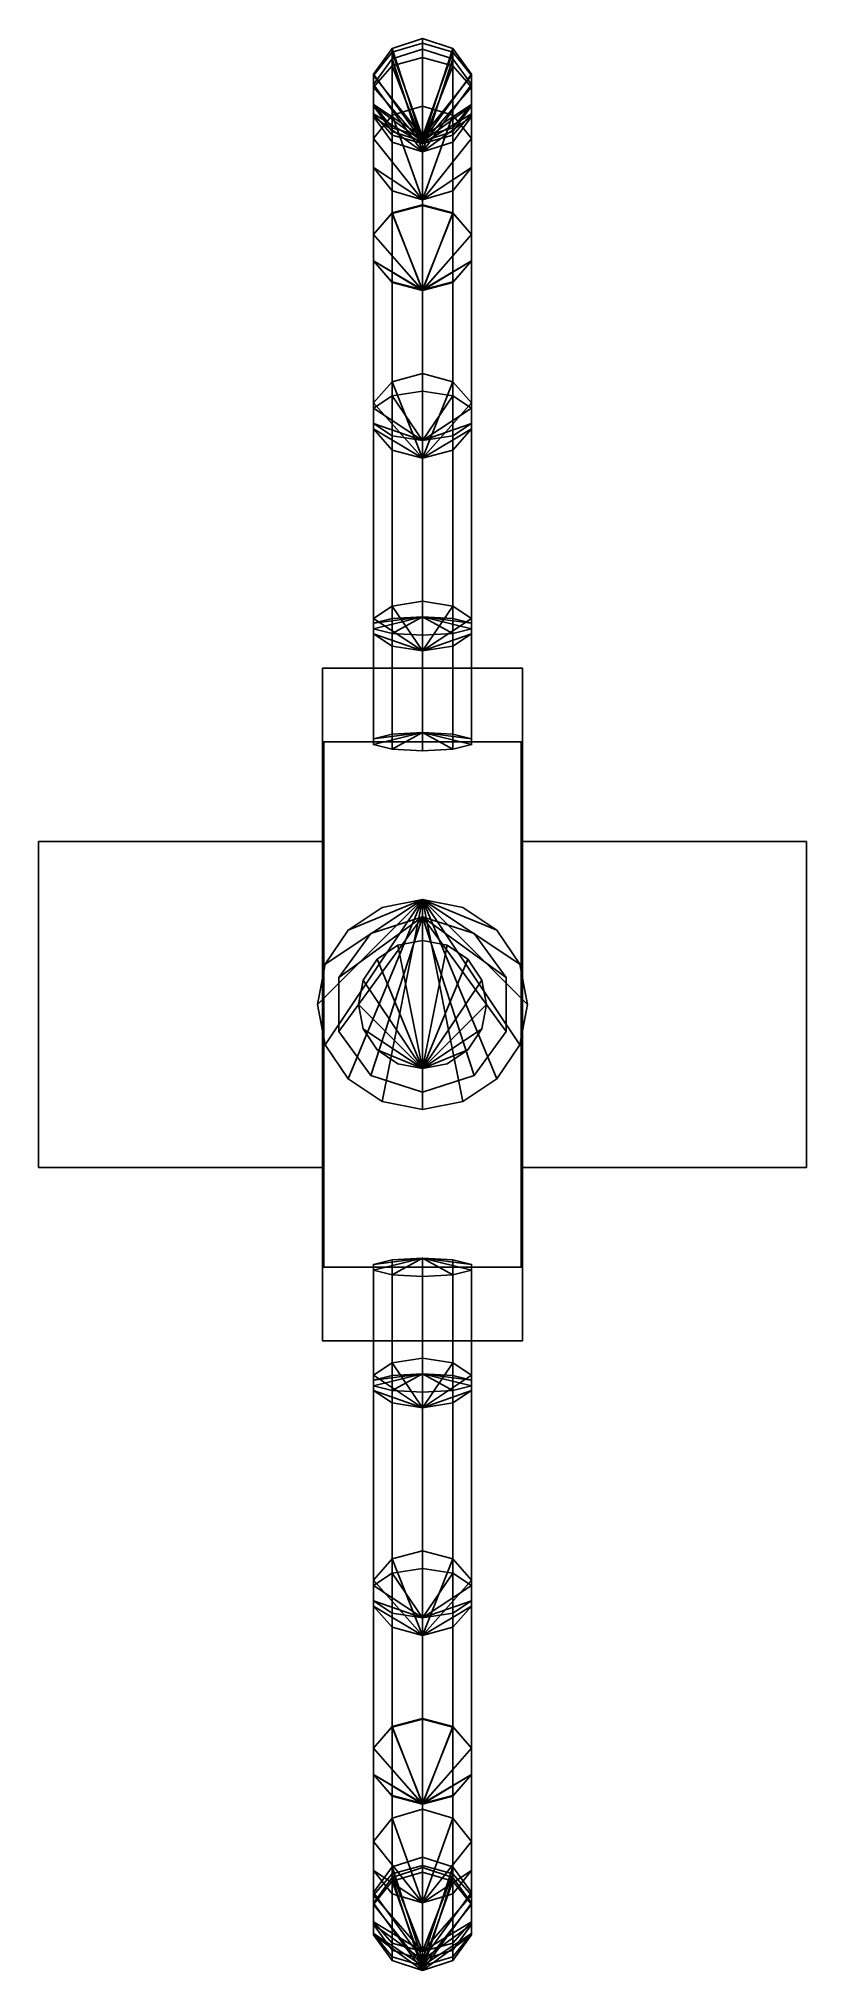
# Model space of a CAD drawing. Header units: inches. Extents: x -0.36 to 0.36, y -0.92 to 0.92.
import ezdxf

# ---------------------------------------------------------------- set-up
doc = ezdxf.new("R2010")
doc.units = ezdxf.units.IN
doc.header["$MEASUREMENT"] = 0
for name, color, linetype in [('APPROX_CLIP', 1, 'Continuous'), ('FASTENER', 7, 'Continuous'), ('MFG_VERIFIED', 2, 'Continuous')]:
    doc.layers.add(name, color=color, linetype=linetype)

msp = doc.modelspace()

# ---------------------------------------------------------------- linework, layer by layer
at = {"layer": 'APPROX_CLIP'}
for points in [[(-0.0288, 0.8995, -0.157), (0, 0.9089, -0.1562), (0, 0.9189, -0.2862), (-0.0288, 0.9095, -0.287)], [(0, 0.8211, -0.2938), (0, 0.9189, -0.2862), (-0.0288, 0.9095, -0.287)], [(0, 0.9089, -0.1562), (0.0288, 0.8995, -0.157), (0.0288, 0.9095, -0.287), (0, 0.9189, -0.2862)], [(0, 0.8211, -0.2938), (0.0288, 0.9095, -0.287), (0, 0.9189, -0.2862)], [(-0.0466, 0.8751, -0.1588), (-0.0288, 0.8995, -0.157), (-0.0288, 0.9095, -0.287), (-0.0466, 0.8851, -0.2888)], [(0, 0.8211, -0.2938), (-0.0288, 0.9095, -0.287), (-0.0466, 0.8851, -0.2888)], [(-0.0466, 0.8837, -0.2963), (-0.0288, 0.906, -0.3066), (-0.0288, 0.846, -0.4366), (-0.0466, 0.8237, -0.4263)], [(0, 0.8255, -0.2695), (-0.0466, 0.8837, -0.2963), (-0.0288, 0.906, -0.3066)], [(-0.0288, 0.906, -0.3066), (0, 0.9145, -0.3105), (0, 0.8545, -0.4405), (-0.0288, 0.846, -0.4366)], [(0, 0.8255, -0.2695), (-0.0288, 0.906, -0.3066), (0, 0.9145, -0.3105)], [(0, 0.8111, -0.1638), (-0.0288, 0.8995, -0.157), (0, 0.9089, -0.1562)], [(-0.0288, 0.753, 0.072), (0, 0.7608, 0.0772), (0, 0.9008, -0.1328), (-0.0288, 0.893, -0.138)], [(0, 0.8192, -0.1872), (0, 0.9008, -0.1328), (-0.0288, 0.893, -0.138)], [(0, 0.9145, -0.3105), (0.0288, 0.906, -0.3066), (0.0288, 0.846, -0.4366), (0, 0.8545, -0.4405)], [(0, 0.8255, -0.2695), (0, 0.9145, -0.3105), (0.0288, 0.906, -0.3066)], [(0, 0.8211, -0.2938), (0.0466, 0.8851, -0.2888), (0.0288, 0.9095, -0.287)], [(0, 0.8111, -0.1638), (0, 0.9089, -0.1562), (0.0288, 0.8995, -0.157)], [(0, 0.8255, -0.2695), (0.0288, 0.906, -0.3066), (0.0466, 0.8837, -0.2963)], [(0, 0.7608, 0.0772), (0.0288, 0.753, 0.072), (0.0288, 0.893, -0.138), (0, 0.9008, -0.1328)], [(0, 0.8192, -0.1872), (0.0288, 0.893, -0.138), (0, 0.9008, -0.1328)], [(0.0288, 0.8995, -0.157), (0.0466, 0.8751, -0.1588), (0.0466, 0.8851, -0.2888), (0.0288, 0.9095, -0.287)], [(0.0288, 0.906, -0.3066), (0.0466, 0.8837, -0.2963), (0.0466, 0.8237, -0.4263), (0.0288, 0.846, -0.4366)], [(0, 0.8111, -0.1638), (-0.0466, 0.8751, -0.1588), (-0.0288, 0.8995, -0.157)], [(-0.0466, 0.7326, 0.0584), (-0.0288, 0.753, 0.072), (-0.0288, 0.893, -0.138), (-0.0466, 0.8726, -0.1516)], [(0, 0.8192, -0.1872), (-0.0288, 0.893, -0.138), (-0.0466, 0.8726, -0.1516)], [(-0.0466, 0.8449, -0.1612), (-0.0466, 0.8751, -0.1588), (-0.0466, 0.8851, -0.2888), (-0.0466, 0.8549, -0.2912)], [(0, 0.8211, -0.2938), (-0.0466, 0.8851, -0.2888), (-0.0466, 0.8549, -0.2912)], [(-0.0466, 0.8563, -0.2837), (-0.0466, 0.8837, -0.2963), (-0.0466, 0.8237, -0.4263), (-0.0466, 0.7963, -0.4137)], [(0, 0.8255, -0.2695), (-0.0466, 0.8563, -0.2837), (-0.0466, 0.8837, -0.2963)], [(0, 0.8111, -0.1638), (0.0288, 0.8995, -0.157), (0.0466, 0.8751, -0.1588)], [(0, 0.8192, -0.1872), (0.0466, 0.8726, -0.1516), (0.0288, 0.893, -0.138)], [(0, 0.8211, -0.2938), (0.0466, 0.8549, -0.2912), (0.0466, 0.8851, -0.2888)], [(0, 0.8255, -0.2695), (0.0466, 0.8837, -0.2963), (0.0466, 0.8563, -0.2837)], [(0.0288, 0.753, 0.072), (0.0466, 0.7326, 0.0584), (0.0466, 0.8726, -0.1516), (0.0288, 0.893, -0.138)], [(0.0466, 0.8751, -0.1588), (0.0466, 0.8449, -0.1612), (0.0466, 0.8549, -0.2912), (0.0466, 0.8851, -0.2888)], [(0.0466, 0.8837, -0.2963), (0.0466, 0.8563, -0.2837), (0.0466, 0.7963, -0.4137), (0.0466, 0.8237, -0.4263)], [(0, 0.8111, -0.1638), (-0.0466, 0.8449, -0.1612), (-0.0466, 0.8751, -0.1588)], [(-0.0466, 0.7074, 0.0416), (-0.0466, 0.7326, 0.0584), (-0.0466, 0.8726, -0.1516), (-0.0466, 0.8474, -0.1684)], [(0, 0.8192, -0.1872), (-0.0466, 0.8726, -0.1516), (-0.0466, 0.8474, -0.1684)], [(0, 0.8111, -0.1638), (0.0466, 0.8751, -0.1588), (0.0466, 0.8449, -0.1612)], [(0, 0.8192, -0.1872), (0.0466, 0.8474, -0.1684), (0.0466, 0.8726, -0.1516)], [(0.0466, 0.7326, 0.0584), (0.0466, 0.7074, 0.0416), (0.0466, 0.8474, -0.1684), (0.0466, 0.8726, -0.1516)], [(-0.0288, 0.834, -0.2734), (-0.0466, 0.8563, -0.2837), (-0.0466, 0.7963, -0.4137), (-0.0288, 0.774, -0.4034)], [(0, 0.8255, -0.2695), (-0.0288, 0.834, -0.2734), (-0.0466, 0.8563, -0.2837)], [(-0.0288, 0.8205, -0.163), (-0.0466, 0.8449, -0.1612), (-0.0466, 0.8549, -0.2912), (-0.0288, 0.8305, -0.293)], [(0, 0.8211, -0.2938), (-0.0466, 0.8549, -0.2912), (-0.0288, 0.8305, -0.293)], [(-0.0288, 0.687, 0.028), (-0.0466, 0.7074, 0.0416), (-0.0466, 0.8474, -0.1684), (-0.0288, 0.827, -0.182)], [(0, 0.8192, -0.1872), (-0.0466, 0.8474, -0.1684), (-0.0288, 0.827, -0.182)], [(0, 0.7655, -0.3995), (-0.0288, 0.846, -0.4366), (-0.0466, 0.8237, -0.4263)], [(0, 0.7655, -0.3995), (0, 0.8545, -0.4405), (-0.0288, 0.846, -0.4366)], [(0, 0.8255, -0.2695), (0.0466, 0.8563, -0.2837), (0.0288, 0.834, -0.2734)], [(0, 0.8211, -0.2938), (0.0288, 0.8305, -0.293), (0.0466, 0.8549, -0.2912)], [(0, 0.7655, -0.3995), (0.0288, 0.846, -0.4366), (0, 0.8545, -0.4405)], [(0, 0.8192, -0.1872), (0.0288, 0.827, -0.182), (0.0466, 0.8474, -0.1684)], [(0, 0.7655, -0.3995), (0.0466, 0.8237, -0.4263), (0.0288, 0.846, -0.4366)], [(0.0466, 0.8563, -0.2837), (0.0288, 0.834, -0.2734), (0.0288, 0.774, -0.4034), (0.0466, 0.7963, -0.4137)], [(0.0466, 0.8449, -0.1612), (0.0288, 0.8205, -0.163), (0.0288, 0.8305, -0.293), (0.0466, 0.8549, -0.2912)], [(0.0466, 0.7074, 0.0416), (0.0288, 0.687, 0.028), (0.0288, 0.827, -0.182), (0.0466, 0.8474, -0.1684)], [(0, 0.8111, -0.1638), (-0.0288, 0.8205, -0.163), (-0.0466, 0.8449, -0.1612)], [(0, 0.8255, -0.2695), (-0.0288, 0.834, -0.2734), (-0.0288, 0.774, -0.4034), (0, 0.7655, -0.3995)], [(0, 0.8111, -0.1638), (-0.0288, 0.8205, -0.163), (-0.0288, 0.8305, -0.293), (0, 0.8211, -0.2938)], [(0, 0.6792, 0.0228), (-0.0288, 0.687, 0.028), (-0.0288, 0.827, -0.182), (0, 0.8192, -0.1872)], [(0, 0.8111, -0.1638), (0.0466, 0.8449, -0.1612), (0.0288, 0.8205, -0.163)], [(0.0288, 0.834, -0.2734), (0, 0.8255, -0.2695), (0, 0.7655, -0.3995), (0.0288, 0.774, -0.4034)], [(0.0288, 0.8205, -0.163), (0, 0.8111, -0.1638), (0, 0.8211, -0.2938), (0.0288, 0.8305, -0.293)], [(0.0288, 0.687, 0.028), (0, 0.6792, 0.0228), (0, 0.8192, -0.1872), (0.0288, 0.827, -0.182)], [(0, 0.7655, -0.3995), (-0.0466, 0.8237, -0.4263), (-0.0466, 0.7963, -0.4137)], [(0, 0.7655, -0.3995), (0.0466, 0.7963, -0.4137), (0.0466, 0.8237, -0.4263)], [(0, 0.7655, -0.3995), (-0.0466, 0.7963, -0.4137), (-0.0288, 0.774, -0.4034)], [(0, 0.7655, -0.3995), (0.0288, 0.774, -0.4034), (0.0466, 0.7963, -0.4137)], [(0, 0.6792, 0.0228), (-0.0288, 0.753, 0.072), (0, 0.7608, 0.0772)], [(-0.0288, 0.5925, 0.3026), (0, 0.6002, 0.308), (0, 0.7602, 0.078), (-0.0288, 0.7525, 0.0726)], [(0, 0.6798, 0.022), (0, 0.7602, 0.078), (-0.0288, 0.7525, 0.0726)], [(0, 0.6792, 0.0228), (0, 0.7608, 0.0772), (0.0288, 0.753, 0.072)], [(0, 0.6002, 0.308), (0.0288, 0.5925, 0.3026), (0.0288, 0.7525, 0.0726), (0, 0.7602, 0.078)], [(0, 0.6798, 0.022), (0.0288, 0.7525, 0.0726), (0, 0.7602, 0.078)], [(0, 0.6792, 0.0228), (-0.0466, 0.7326, 0.0584), (-0.0288, 0.753, 0.072)], [(-0.0466, 0.5724, 0.2886), (-0.0288, 0.5925, 0.3026), (-0.0288, 0.7525, 0.0726), (-0.0466, 0.7324, 0.0586)], [(0, 0.6798, 0.022), (-0.0288, 0.7525, 0.0726), (-0.0466, 0.7324, 0.0586)], [(0, 0.6792, 0.0228), (0.0288, 0.753, 0.072), (0.0466, 0.7326, 0.0584)], [(0, 0.6798, 0.022), (0.0466, 0.7324, 0.0586), (0.0288, 0.7525, 0.0726)], [(0.0288, 0.5925, 0.3026), (0.0466, 0.5724, 0.2886), (0.0466, 0.7324, 0.0586), (0.0288, 0.7525, 0.0726)], [(0, 0.6792, 0.0228), (-0.0466, 0.7074, 0.0416), (-0.0466, 0.7326, 0.0584)], [(-0.0466, 0.5476, 0.2714), (-0.0466, 0.5724, 0.2886), (-0.0466, 0.7324, 0.0586), (-0.0466, 0.7076, 0.0414)], [(0, 0.6798, 0.022), (-0.0466, 0.7324, 0.0586), (-0.0466, 0.7076, 0.0414)], [(0, 0.6792, 0.0228), (0.0466, 0.7326, 0.0584), (0.0466, 0.7074, 0.0416)], [(0, 0.6798, 0.022), (0.0466, 0.7076, 0.0414), (0.0466, 0.7324, 0.0586)], [(0.0466, 0.5724, 0.2886), (0.0466, 0.5476, 0.2714), (0.0466, 0.7076, 0.0414), (0.0466, 0.7324, 0.0586)], [(-0.0288, 0.5275, 0.2574), (-0.0466, 0.5476, 0.2714), (-0.0466, 0.7076, 0.0414), (-0.0288, 0.6875, 0.0274)], [(0, 0.6798, 0.022), (-0.0466, 0.7076, 0.0414), (-0.0288, 0.6875, 0.0274)], [(0, 0.6792, 0.0228), (-0.0288, 0.687, 0.028), (-0.0466, 0.7074, 0.0416)], [(0, 0.6798, 0.022), (0.0288, 0.6875, 0.0274), (0.0466, 0.7076, 0.0414)], [(0, 0.6792, 0.0228), (0.0466, 0.7074, 0.0416), (0.0288, 0.687, 0.028)], [(0.0466, 0.5476, 0.2714), (0.0288, 0.5275, 0.2574), (0.0288, 0.6875, 0.0274), (0.0466, 0.7076, 0.0414)], [(0, 0.5198, 0.252), (-0.0288, 0.5275, 0.2574), (-0.0288, 0.6875, 0.0274), (0, 0.6798, 0.022)], [(0.0288, 0.5275, 0.2574), (0, 0.5198, 0.252), (0, 0.6798, 0.022), (0.0288, 0.6875, 0.0274)], [(0, 0.5198, 0.252), (-0.0466, 0.5724, 0.2886), (-0.0288, 0.5925, 0.3026)], [(0, 0.5198, 0.252), (-0.0288, 0.5925, 0.3026), (0, 0.6002, 0.308)], [(0, 0.5198, 0.252), (0, 0.6002, 0.308), (0.0288, 0.5925, 0.3026)], [(0, 0.5198, 0.252), (0.0288, 0.5925, 0.3026), (0.0466, 0.5724, 0.2886)], [(-0.0466, 0.3673, 0.4033), (-0.0288, 0.3791, 0.4247), (-0.0288, 0.5791, 0.3147), (-0.0466, 0.5673, 0.2933)], [(0, 0.5364, 0.2371), (-0.0288, 0.5791, 0.3147), (-0.0466, 0.5673, 0.2933)], [(0, 0.5198, 0.252), (-0.0466, 0.5476, 0.2714), (-0.0466, 0.5724, 0.2886)], [(-0.0288, 0.3791, 0.4247), (0, 0.3836, 0.4329), (0, 0.5836, 0.3229), (-0.0288, 0.5791, 0.3147)], [(0, 0.5364, 0.2371), (0, 0.5836, 0.3229), (-0.0288, 0.5791, 0.3147)], [(0, 0.3836, 0.4329), (0.0288, 0.3791, 0.4247), (0.0288, 0.5791, 0.3147), (0, 0.5836, 0.3229)], [(0, 0.5364, 0.2371), (0.0288, 0.5791, 0.3147), (0, 0.5836, 0.3229)], [(0, 0.5364, 0.2371), (0.0466, 0.5673, 0.2933), (0.0288, 0.5791, 0.3147)], [(0, 0.5198, 0.252), (0.0466, 0.5724, 0.2886), (0.0466, 0.5476, 0.2714)], [(0.0288, 0.3791, 0.4247), (0.0466, 0.3673, 0.4033), (0.0466, 0.5673, 0.2933), (0.0288, 0.5791, 0.3147)], [(-0.0466, 0.3527, 0.3767), (-0.0466, 0.3673, 0.4033), (-0.0466, 0.5673, 0.2933), (-0.0466, 0.5527, 0.2667)], [(0, 0.5364, 0.2371), (-0.0466, 0.5673, 0.2933), (-0.0466, 0.5527, 0.2667)], [(-0.0288, 0.3409, 0.3553), (-0.0466, 0.3527, 0.3767), (-0.0466, 0.5527, 0.2667), (-0.0288, 0.5409, 0.2453)], [(0, 0.5364, 0.2371), (-0.0466, 0.5527, 0.2667), (-0.0288, 0.5409, 0.2453)], [(0, 0.5364, 0.2371), (0.0466, 0.5527, 0.2667), (0.0466, 0.5673, 0.2933)], [(0, 0.5364, 0.2371), (0.0288, 0.5409, 0.2453), (0.0466, 0.5527, 0.2667)], [(0.0466, 0.3527, 0.3767), (0.0288, 0.3409, 0.3553), (0.0288, 0.5409, 0.2453), (0.0466, 0.5527, 0.2667)], [(0.0466, 0.3673, 0.4033), (0.0466, 0.3527, 0.3767), (0.0466, 0.5527, 0.2667), (0.0466, 0.5673, 0.2933)], [(0, 0.5198, 0.252), (-0.0288, 0.5275, 0.2574), (-0.0466, 0.5476, 0.2714)], [(0, 0.3364, 0.3471), (-0.0288, 0.3409, 0.3553), (-0.0288, 0.5409, 0.2453), (0, 0.5364, 0.2371)], [(0, 0.5198, 0.252), (0.0466, 0.5476, 0.2714), (0.0288, 0.5275, 0.2574)], [(0.0288, 0.3409, 0.3553), (0, 0.3364, 0.3471), (0, 0.5364, 0.2371), (0.0288, 0.5409, 0.2453)], [(0, 0.3364, 0.3471), (-0.0466, 0.3673, 0.4033), (-0.0288, 0.3791, 0.4247)], [(0, 0.3688, 0.3418), (-0.0466, 0.3627, 0.3751), (-0.0288, 0.3671, 0.351)], [(0, 0.3688, 0.3418), (-0.0466, 0.3573, 0.4049), (-0.0466, 0.3627, 0.3751)], [(0, 0.3688, 0.3418), (-0.0288, 0.3529, 0.429), (-0.0466, 0.3573, 0.4049)], [(0, 0.3364, 0.3471), (-0.0288, 0.3791, 0.4247), (0, 0.3836, 0.4329)], [(0, 0.2588, 0.3218), (-0.0288, 0.2571, 0.331), (-0.0288, 0.3671, 0.351), (0, 0.3688, 0.3418)], [(0, 0.3688, 0.3418), (0, 0.3512, 0.4382), (-0.0288, 0.3529, 0.429)], [(0, 0.3364, 0.3471), (0, 0.3836, 0.4329), (0.0288, 0.3791, 0.4247)], [(0, 0.3364, 0.3471), (0.0288, 0.3791, 0.4247), (0.0466, 0.3673, 0.4033)], [(0.0288, 0.2571, 0.331), (0, 0.2588, 0.3218), (0, 0.3688, 0.3418), (0.0288, 0.3671, 0.351)], [(0, 0.3688, 0.3418), (0.0288, 0.3529, 0.429), (0, 0.3512, 0.4382)], [(0, 0.3688, 0.3418), (0.0466, 0.3573, 0.4049), (0.0288, 0.3529, 0.429)], [(0, 0.3688, 0.3418), (0.0466, 0.3627, 0.3751), (0.0466, 0.3573, 0.4049)], [(0, 0.3688, 0.3418), (0.0288, 0.3671, 0.351), (0.0466, 0.3627, 0.3751)], [(0, 0.3364, 0.3471), (-0.0466, 0.3527, 0.3767), (-0.0466, 0.3673, 0.4033)], [(-0.0288, 0.2571, 0.331), (-0.0466, 0.2527, 0.3551), (-0.0466, 0.3627, 0.3751), (-0.0288, 0.3671, 0.351)], [(-0.0466, 0.2527, 0.3551), (-0.0466, 0.2473, 0.3849), (-0.0466, 0.3573, 0.4049), (-0.0466, 0.3627, 0.3751)], [(-0.0466, 0.2473, 0.3849), (-0.0288, 0.2429, 0.409), (-0.0288, 0.3529, 0.429), (-0.0466, 0.3573, 0.4049)], [(0, 0.3364, 0.3471), (-0.0288, 0.3409, 0.3553), (-0.0466, 0.3527, 0.3767)], [(-0.0288, 0.2429, 0.409), (0, 0.2412, 0.4182), (0, 0.3512, 0.4382), (-0.0288, 0.3529, 0.429)], [(0, 0.3364, 0.3471), (0.0466, 0.3673, 0.4033), (0.0466, 0.3527, 0.3767)], [(0, 0.2412, 0.4182), (0.0288, 0.2429, 0.409), (0.0288, 0.3529, 0.429), (0, 0.3512, 0.4382)], [(0, 0.3364, 0.3471), (0.0466, 0.3527, 0.3767), (0.0288, 0.3409, 0.3553)], [(0.0466, 0.2527, 0.3551), (0.0288, 0.2571, 0.331), (0.0288, 0.3671, 0.351), (0.0466, 0.3627, 0.3751)], [(0.0288, 0.2429, 0.409), (0.0466, 0.2473, 0.3849), (0.0466, 0.3573, 0.4049), (0.0288, 0.3529, 0.429)], [(0.0466, 0.2473, 0.3849), (0.0466, 0.2527, 0.3551), (0.0466, 0.3627, 0.3751), (0.0466, 0.3573, 0.4049)], [(-0.095, -0.32, 0.33), (0.095, -0.32, 0.33), (0.095, 0.32, 0.33), (-0.095, 0.32, 0.33)], [(-0.095, -0.32, 0.405), (0.095, -0.32, 0.405), (0.095, 0.32, 0.405), (-0.095, 0.32, 0.405)], [(0.095, 0.32, 0.33), (-0.095, 0.32, 0.33), (-0.095, 0.32, 0.405), (0.095, 0.32, 0.405)], [(-0.095, 0.32, 0.33), (-0.095, -0.32, 0.33), (-0.095, -0.32, 0.405), (-0.095, 0.32, 0.405)], [(0.095, -0.32, 0.33), (0.095, 0.32, 0.33), (0.095, 0.32, 0.405), (0.095, -0.32, 0.405)], [(0, 0.2588, 0.3218), (-0.0288, 0.2571, 0.331), (-0.0466, 0.2527, 0.3551)], [(0, 0.2588, 0.3218), (-0.0466, 0.2527, 0.3551), (-0.0466, 0.2473, 0.3849)], [(0, 0.2588, 0.3218), (-0.0466, 0.2473, 0.3849), (-0.0288, 0.2429, 0.409)], [(0, 0.2588, 0.3218), (-0.0288, 0.2429, 0.409), (0, 0.2412, 0.4182)], [(0, 0.2588, 0.3218), (0, 0.2412, 0.4182), (0.0288, 0.2429, 0.409)], [(0, 0.2588, 0.3218), (0.0288, 0.2429, 0.409), (0.0466, 0.2473, 0.3849)], [(0, 0.2588, 0.3218), (0.0466, 0.2473, 0.3849), (0.0466, 0.2527, 0.3551)], [(0, 0.2588, 0.3218), (0.0466, 0.2527, 0.3551), (0.0288, 0.2571, 0.331)], [(-0.365, -0.155, 0.43), (-0.0938, -0.155, 0.43), (-0.0938, 0.155, 0.43), (-0.365, 0.155, 0.43)], [(-0.365, -0.155, 0.485), (-0.0938, -0.155, 0.485), (-0.0938, 0.155, 0.485), (-0.365, 0.155, 0.485)], [(-0.0938, 0.155, 0.43), (-0.365, 0.155, 0.43), (-0.365, 0.155, 0.485), (-0.0938, 0.155, 0.485)], [(-0.365, 0.155, 0.43), (-0.365, -0.155, 0.43), (-0.365, -0.155, 0.485), (-0.365, 0.155, 0.485)], [(-0.0938, -0.155, 0.43), (-0.0938, 0.155, 0.43), (-0.0938, 0.155, 0.485), (-0.0938, -0.155, 0.485)], [(0.0938, -0.155, 0.43), (0.365, -0.155, 0.43), (0.365, 0.155, 0.43), (0.0938, 0.155, 0.43)], [(0.0938, -0.155, 0.485), (0.365, -0.155, 0.485), (0.365, 0.155, 0.485), (0.0938, 0.155, 0.485)], [(0.365, 0.155, 0.43), (0.0938, 0.155, 0.43), (0.0938, 0.155, 0.485), (0.365, 0.155, 0.485)], [(0.0938, 0.155, 0.43), (0.0938, -0.155, 0.43), (0.0938, -0.155, 0.485), (0.0938, 0.155, 0.485)], [(0.365, -0.155, 0.43), (0.365, 0.155, 0.43), (0.365, 0.155, 0.485), (0.365, -0.155, 0.485)], [(-0.365, -0.155, 0.43), (-0.0938, -0.155, 0.43), (-0.0938, -0.155, 0.485), (-0.365, -0.155, 0.485)], [(0.0938, -0.155, 0.43), (0.365, -0.155, 0.43), (0.365, -0.155, 0.485), (0.0938, -0.155, 0.485)], [(0, -0.2412, 0.4182), (-0.0288, -0.2429, 0.409), (-0.0466, -0.2473, 0.3849)], [(0, -0.2412, 0.4182), (-0.0466, -0.2473, 0.3849), (-0.0466, -0.2527, 0.3551)], [(0, -0.2412, 0.4182), (-0.0466, -0.2527, 0.3551), (-0.0288, -0.2571, 0.331)], [(-0.0288, -0.2429, 0.409), (-0.0466, -0.2473, 0.3849), (-0.0466, -0.3573, 0.4049), (-0.0288, -0.3529, 0.429)], [(-0.0466, -0.2473, 0.3849), (-0.0466, -0.2527, 0.3551), (-0.0466, -0.3627, 0.3751), (-0.0466, -0.3573, 0.4049)], [(-0.0466, -0.2527, 0.3551), (-0.0288, -0.2571, 0.331), (-0.0288, -0.3671, 0.351), (-0.0466, -0.3627, 0.3751)], [(0, -0.2412, 0.4182), (-0.0288, -0.2429, 0.409), (-0.0288, -0.3529, 0.429), (0, -0.3512, 0.4382)], [(0, -0.2412, 0.4182), (-0.0288, -0.2571, 0.331), (0, -0.2588, 0.3218)], [(-0.0288, -0.2571, 0.331), (0, -0.2588, 0.3218), (0, -0.3688, 0.3418), (-0.0288, -0.3671, 0.351)], [(0.0288, -0.2429, 0.409), (0, -0.2412, 0.4182), (0, -0.3512, 0.4382), (0.0288, -0.3529, 0.429)], [(0, -0.2412, 0.4182), (0, -0.2588, 0.3218), (0.0288, -0.2571, 0.331)], [(0, -0.2412, 0.4182), (0.0288, -0.2571, 0.331), (0.0466, -0.2527, 0.3551)], [(0, -0.2412, 0.4182), (0.0466, -0.2527, 0.3551), (0.0466, -0.2473, 0.3849)], [(0, -0.2412, 0.4182), (0.0466, -0.2473, 0.3849), (0.0288, -0.2429, 0.409)], [(0, -0.2588, 0.3218), (0.0288, -0.2571, 0.331), (0.0288, -0.3671, 0.351), (0, -0.3688, 0.3418)], [(0.0466, -0.2473, 0.3849), (0.0288, -0.2429, 0.409), (0.0288, -0.3529, 0.429), (0.0466, -0.3573, 0.4049)], [(0.0288, -0.2571, 0.331), (0.0466, -0.2527, 0.3551), (0.0466, -0.3627, 0.3751), (0.0288, -0.3671, 0.351)], [(0.0466, -0.2527, 0.3551), (0.0466, -0.2473, 0.3849), (0.0466, -0.3573, 0.4049), (0.0466, -0.3627, 0.3751)], [(-0.095, -0.32, 0.33), (0.095, -0.32, 0.33), (0.095, -0.32, 0.405), (-0.095, -0.32, 0.405)], [(-0.0466, -0.3527, 0.3767), (-0.0288, -0.3409, 0.3553), (-0.0288, -0.5409, 0.2453), (-0.0466, -0.5527, 0.2667)], [(0, -0.3836, 0.4329), (-0.0466, -0.3527, 0.3767), (-0.0288, -0.3409, 0.3553)], [(-0.0288, -0.3409, 0.3553), (0, -0.3364, 0.3471), (0, -0.5364, 0.2371), (-0.0288, -0.5409, 0.2453)], [(0, -0.3836, 0.4329), (-0.0288, -0.3409, 0.3553), (0, -0.3364, 0.3471)], [(0, -0.3364, 0.3471), (0.0288, -0.3409, 0.3553), (0.0288, -0.5409, 0.2453), (0, -0.5364, 0.2371)], [(0, -0.3836, 0.4329), (0, -0.3364, 0.3471), (0.0288, -0.3409, 0.3553)], [(0, -0.3836, 0.4329), (0.0288, -0.3409, 0.3553), (0.0466, -0.3527, 0.3767)], [(0.0288, -0.3409, 0.3553), (0.0466, -0.3527, 0.3767), (0.0466, -0.5527, 0.2667), (0.0288, -0.5409, 0.2453)], [(0, -0.3512, 0.4382), (-0.0466, -0.3573, 0.4049), (-0.0288, -0.3529, 0.429)], [(0, -0.3512, 0.4382), (-0.0466, -0.3627, 0.3751), (-0.0466, -0.3573, 0.4049)], [(0, -0.3512, 0.4382), (-0.0288, -0.3671, 0.351), (-0.0466, -0.3627, 0.3751)], [(-0.0466, -0.3673, 0.4033), (-0.0466, -0.3527, 0.3767), (-0.0466, -0.5527, 0.2667), (-0.0466, -0.5673, 0.2933)], [(0, -0.3836, 0.4329), (-0.0466, -0.3673, 0.4033), (-0.0466, -0.3527, 0.3767)], [(-0.0288, -0.3791, 0.4247), (-0.0466, -0.3673, 0.4033), (-0.0466, -0.5673, 0.2933), (-0.0288, -0.5791, 0.3147)], [(0, -0.3836, 0.4329), (-0.0288, -0.3791, 0.4247), (-0.0466, -0.3673, 0.4033)], [(0, -0.3512, 0.4382), (0, -0.3688, 0.3418), (-0.0288, -0.3671, 0.351)], [(0, -0.3512, 0.4382), (0.0288, -0.3671, 0.351), (0, -0.3688, 0.3418)], [(0, -0.3512, 0.4382), (0.0466, -0.3627, 0.3751), (0.0288, -0.3671, 0.351)], [(0, -0.3512, 0.4382), (0.0466, -0.3573, 0.4049), (0.0466, -0.3627, 0.3751)], [(0, -0.3512, 0.4382), (0.0288, -0.3529, 0.429), (0.0466, -0.3573, 0.4049)], [(0, -0.3836, 0.4329), (0.0466, -0.3527, 0.3767), (0.0466, -0.3673, 0.4033)], [(0, -0.3836, 0.4329), (0.0466, -0.3673, 0.4033), (0.0288, -0.3791, 0.4247)], [(0.0466, -0.3673, 0.4033), (0.0288, -0.3791, 0.4247), (0.0288, -0.5791, 0.3147), (0.0466, -0.5673, 0.2933)], [(0.0466, -0.3527, 0.3767), (0.0466, -0.3673, 0.4033), (0.0466, -0.5673, 0.2933), (0.0466, -0.5527, 0.2667)], [(0, -0.3836, 0.4329), (-0.0288, -0.3791, 0.4247), (-0.0288, -0.5791, 0.3147), (0, -0.5836, 0.3229)], [(0.0288, -0.3791, 0.4247), (0, -0.3836, 0.4329), (0, -0.5836, 0.3229), (0.0288, -0.5791, 0.3147)], [(-0.0466, -0.5476, 0.2714), (-0.0288, -0.5275, 0.2574), (-0.0288, -0.6875, 0.0274), (-0.0466, -0.7076, 0.0414)], [(0, -0.6002, 0.308), (-0.0466, -0.5476, 0.2714), (-0.0288, -0.5275, 0.2574)], [(-0.0288, -0.5275, 0.2574), (0, -0.5198, 0.252), (0, -0.6798, 0.022), (-0.0288, -0.6875, 0.0274)], [(0, -0.6002, 0.308), (-0.0288, -0.5275, 0.2574), (0, -0.5198, 0.252)], [(0, -0.5198, 0.252), (0.0288, -0.5275, 0.2574), (0.0288, -0.6875, 0.0274), (0, -0.6798, 0.022)], [(0, -0.6002, 0.308), (0, -0.5198, 0.252), (0.0288, -0.5275, 0.2574)], [(0, -0.6002, 0.308), (0.0288, -0.5275, 0.2574), (0.0466, -0.5476, 0.2714)], [(0.0288, -0.5275, 0.2574), (0.0466, -0.5476, 0.2714), (0.0466, -0.7076, 0.0414), (0.0288, -0.6875, 0.0274)], [(0, -0.5836, 0.3229), (-0.0288, -0.5409, 0.2453), (-0.0466, -0.5527, 0.2667)], [(-0.0466, -0.5724, 0.2886), (-0.0466, -0.5476, 0.2714), (-0.0466, -0.7076, 0.0414), (-0.0466, -0.7324, 0.0586)], [(0, -0.6002, 0.308), (-0.0466, -0.5724, 0.2886), (-0.0466, -0.5476, 0.2714)], [(0, -0.5836, 0.3229), (0, -0.5364, 0.2371), (-0.0288, -0.5409, 0.2453)], [(0, -0.5836, 0.3229), (0.0288, -0.5409, 0.2453), (0, -0.5364, 0.2371)], [(0, -0.5836, 0.3229), (0.0466, -0.5527, 0.2667), (0.0288, -0.5409, 0.2453)], [(0, -0.6002, 0.308), (0.0466, -0.5476, 0.2714), (0.0466, -0.5724, 0.2886)], [(0.0466, -0.5476, 0.2714), (0.0466, -0.5724, 0.2886), (0.0466, -0.7324, 0.0586), (0.0466, -0.7076, 0.0414)], [(0, -0.5836, 0.3229), (-0.0466, -0.5527, 0.2667), (-0.0466, -0.5673, 0.2933)], [(0, -0.5836, 0.3229), (-0.0466, -0.5673, 0.2933), (-0.0288, -0.5791, 0.3147)], [(0, -0.5836, 0.3229), (0.0466, -0.5673, 0.2933), (0.0466, -0.5527, 0.2667)], [(0, -0.5836, 0.3229), (0.0288, -0.5791, 0.3147), (0.0466, -0.5673, 0.2933)], [(-0.0288, -0.5925, 0.3026), (-0.0466, -0.5724, 0.2886), (-0.0466, -0.7324, 0.0586), (-0.0288, -0.7525, 0.0726)], [(0, -0.6002, 0.308), (-0.0288, -0.5925, 0.3026), (-0.0466, -0.5724, 0.2886)], [(0, -0.6002, 0.308), (0.0466, -0.5724, 0.2886), (0.0288, -0.5925, 0.3026)], [(0.0466, -0.5724, 0.2886), (0.0288, -0.5925, 0.3026), (0.0288, -0.7525, 0.0726), (0.0466, -0.7324, 0.0586)], [(0, -0.6002, 0.308), (-0.0288, -0.5925, 0.3026), (-0.0288, -0.7525, 0.0726), (0, -0.7602, 0.078)], [(0.0288, -0.5925, 0.3026), (0, -0.6002, 0.308), (0, -0.7602, 0.078), (0.0288, -0.7525, 0.0726)], [(-0.0288, -0.687, 0.028), (0, -0.6792, 0.0228), (0, -0.8192, -0.1872), (-0.0288, -0.827, -0.182)], [(0, -0.7608, 0.0772), (-0.0288, -0.687, 0.028), (0, -0.6792, 0.0228)], [(0, -0.7602, 0.078), (0, -0.6798, 0.022), (-0.0288, -0.6875, 0.0274)], [(0, -0.6792, 0.0228), (0.0288, -0.687, 0.028), (0.0288, -0.827, -0.182), (0, -0.8192, -0.1872)], [(0, -0.7608, 0.0772), (0, -0.6792, 0.0228), (0.0288, -0.687, 0.028)], [(0, -0.7602, 0.078), (0.0288, -0.6875, 0.0274), (0, -0.6798, 0.022)], [(-0.0466, -0.7074, 0.0416), (-0.0288, -0.687, 0.028), (-0.0288, -0.827, -0.182), (-0.0466, -0.8474, -0.1684)], [(0, -0.7608, 0.0772), (-0.0466, -0.7074, 0.0416), (-0.0288, -0.687, 0.028)], [(0, -0.7602, 0.078), (-0.0288, -0.6875, 0.0274), (-0.0466, -0.7076, 0.0414)], [(0, -0.7608, 0.0772), (0.0288, -0.687, 0.028), (0.0466, -0.7074, 0.0416)], [(0, -0.7602, 0.078), (0.0466, -0.7076, 0.0414), (0.0288, -0.6875, 0.0274)], [(0.0288, -0.687, 0.028), (0.0466, -0.7074, 0.0416), (0.0466, -0.8474, -0.1684), (0.0288, -0.827, -0.182)], [(-0.0466, -0.7326, 0.0584), (-0.0466, -0.7074, 0.0416), (-0.0466, -0.8474, -0.1684), (-0.0466, -0.8726, -0.1516)], [(0, -0.7608, 0.0772), (-0.0466, -0.7326, 0.0584), (-0.0466, -0.7074, 0.0416)], [(0, -0.7602, 0.078), (-0.0466, -0.7076, 0.0414), (-0.0466, -0.7324, 0.0586)], [(0, -0.7608, 0.0772), (0.0466, -0.7074, 0.0416), (0.0466, -0.7326, 0.0584)], [(0, -0.7602, 0.078), (0.0466, -0.7324, 0.0586), (0.0466, -0.7076, 0.0414)], [(0.0466, -0.7074, 0.0416), (0.0466, -0.7326, 0.0584), (0.0466, -0.8726, -0.1516), (0.0466, -0.8474, -0.1684)], [(0, -0.7602, 0.078), (-0.0466, -0.7324, 0.0586), (-0.0288, -0.7525, 0.0726)], [(-0.0288, -0.753, 0.072), (-0.0466, -0.7326, 0.0584), (-0.0466, -0.8726, -0.1516), (-0.0288, -0.893, -0.138)], [(0, -0.7608, 0.0772), (-0.0288, -0.753, 0.072), (-0.0466, -0.7326, 0.0584)], [(0, -0.7602, 0.078), (0.0288, -0.7525, 0.0726), (0.0466, -0.7324, 0.0586)], [(0, -0.7608, 0.0772), (0.0466, -0.7326, 0.0584), (0.0288, -0.753, 0.072)], [(0.0466, -0.7326, 0.0584), (0.0288, -0.753, 0.072), (0.0288, -0.893, -0.138), (0.0466, -0.8726, -0.1516)], [(0, -0.7608, 0.0772), (-0.0288, -0.753, 0.072), (-0.0288, -0.893, -0.138), (0, -0.9008, -0.1328)], [(0.0288, -0.753, 0.072), (0, -0.7608, 0.0772), (0, -0.9008, -0.1328), (0.0288, -0.893, -0.138)], [(-0.0288, -0.834, -0.2734), (0, -0.8255, -0.2695), (0, -0.7655, -0.3995), (-0.0288, -0.774, -0.4034)], [(0, -0.8545, -0.4405), (0, -0.7655, -0.3995), (-0.0288, -0.774, -0.4034)], [(0, -0.8255, -0.2695), (0.0288, -0.834, -0.2734), (0.0288, -0.774, -0.4034), (0, -0.7655, -0.3995)], [(0, -0.8545, -0.4405), (0.0288, -0.774, -0.4034), (0, -0.7655, -0.3995)], [(-0.0466, -0.8563, -0.2837), (-0.0288, -0.834, -0.2734), (-0.0288, -0.774, -0.4034), (-0.0466, -0.7963, -0.4137)], [(0, -0.8545, -0.4405), (-0.0288, -0.774, -0.4034), (-0.0466, -0.7963, -0.4137)], [(0, -0.8545, -0.4405), (0.0466, -0.7963, -0.4137), (0.0288, -0.774, -0.4034)], [(0.0288, -0.834, -0.2734), (0.0466, -0.8563, -0.2837), (0.0466, -0.7963, -0.4137), (0.0288, -0.774, -0.4034)], [(-0.0466, -0.8837, -0.2963), (-0.0466, -0.8563, -0.2837), (-0.0466, -0.7963, -0.4137), (-0.0466, -0.8237, -0.4263)], [(0, -0.8545, -0.4405), (-0.0466, -0.7963, -0.4137), (-0.0466, -0.8237, -0.4263)], [(0, -0.8545, -0.4405), (0.0466, -0.8237, -0.4263), (0.0466, -0.7963, -0.4137)], [(0.0466, -0.8563, -0.2837), (0.0466, -0.8837, -0.2963), (0.0466, -0.8237, -0.4263), (0.0466, -0.7963, -0.4137)], [(-0.0466, -0.8449, -0.1612), (-0.0288, -0.8205, -0.163), (-0.0288, -0.8305, -0.293), (-0.0466, -0.8549, -0.2912)], [(0, -0.9089, -0.1562), (-0.0466, -0.8449, -0.1612), (-0.0288, -0.8205, -0.163)], [(-0.0288, -0.906, -0.3066), (-0.0466, -0.8837, -0.2963), (-0.0466, -0.8237, -0.4263), (-0.0288, -0.846, -0.4366)], [(0, -0.8545, -0.4405), (-0.0466, -0.8237, -0.4263), (-0.0288, -0.846, -0.4366)], [(-0.0288, -0.8205, -0.163), (0, -0.8111, -0.1638), (0, -0.8211, -0.2938), (-0.0288, -0.8305, -0.293)], [(0, -0.9089, -0.1562), (-0.0288, -0.8205, -0.163), (0, -0.8111, -0.1638)], [(0, -0.9008, -0.1328), (0, -0.8192, -0.1872), (-0.0288, -0.827, -0.182)], [(0, -0.9189, -0.2862), (0, -0.8211, -0.2938), (-0.0288, -0.8305, -0.293)], [(0, -0.9145, -0.3105), (-0.0288, -0.834, -0.2734), (0, -0.8255, -0.2695)], [(0, -0.8111, -0.1638), (0.0288, -0.8205, -0.163), (0.0288, -0.8305, -0.293), (0, -0.8211, -0.2938)], [(0, -0.9089, -0.1562), (0, -0.8111, -0.1638), (0.0288, -0.8205, -0.163)], [(0, -0.9008, -0.1328), (0.0288, -0.827, -0.182), (0, -0.8192, -0.1872)], [(0, -0.9089, -0.1562), (0.0288, -0.8205, -0.163), (0.0466, -0.8449, -0.1612)], [(0, -0.9189, -0.2862), (0.0288, -0.8305, -0.293), (0, -0.8211, -0.2938)], [(0, -0.8545, -0.4405), (0.0288, -0.846, -0.4366), (0.0466, -0.8237, -0.4263)], [(0, -0.9145, -0.3105), (0, -0.8255, -0.2695), (0.0288, -0.834, -0.2734)], [(0.0288, -0.8205, -0.163), (0.0466, -0.8449, -0.1612), (0.0466, -0.8549, -0.2912), (0.0288, -0.8305, -0.293)], [(0.0466, -0.8837, -0.2963), (0.0288, -0.906, -0.3066), (0.0288, -0.846, -0.4366), (0.0466, -0.8237, -0.4263)], [(0, -0.9008, -0.1328), (-0.0288, -0.827, -0.182), (-0.0466, -0.8474, -0.1684)], [(0, -0.9189, -0.2862), (-0.0288, -0.8305, -0.293), (-0.0466, -0.8549, -0.2912)], [(0, -0.9145, -0.3105), (-0.0466, -0.8563, -0.2837), (-0.0288, -0.834, -0.2734)], [(-0.0466, -0.8751, -0.1588), (-0.0466, -0.8449, -0.1612), (-0.0466, -0.8549, -0.2912), (-0.0466, -0.8851, -0.2888)], [(0, -0.9089, -0.1562), (-0.0466, -0.8751, -0.1588), (-0.0466, -0.8449, -0.1612)], [(0, -0.9008, -0.1328), (0.0466, -0.8474, -0.1684), (0.0288, -0.827, -0.182)], [(0, -0.9189, -0.2862), (0.0466, -0.8549, -0.2912), (0.0288, -0.8305, -0.293)], [(0, -0.9145, -0.3105), (0.0288, -0.834, -0.2734), (0.0466, -0.8563, -0.2837)], [(0, -0.9089, -0.1562), (0.0466, -0.8449, -0.1612), (0.0466, -0.8751, -0.1588)], [(0.0466, -0.8449, -0.1612), (0.0466, -0.8751, -0.1588), (0.0466, -0.8851, -0.2888), (0.0466, -0.8549, -0.2912)], [(0, -0.9008, -0.1328), (-0.0466, -0.8474, -0.1684), (-0.0466, -0.8726, -0.1516)], [(0, -0.9189, -0.2862), (-0.0466, -0.8549, -0.2912), (-0.0466, -0.8851, -0.2888)], [(0, -0.9145, -0.3105), (-0.0466, -0.8837, -0.2963), (-0.0466, -0.8563, -0.2837)], [(0, -0.9145, -0.3105), (-0.0288, -0.906, -0.3066), (-0.0288, -0.846, -0.4366), (0, -0.8545, -0.4405)], [(0.0288, -0.906, -0.3066), (0, -0.9145, -0.3105), (0, -0.8545, -0.4405), (0.0288, -0.846, -0.4366)], [(0, -0.9008, -0.1328), (0.0466, -0.8726, -0.1516), (0.0466, -0.8474, -0.1684)], [(0, -0.9189, -0.2862), (0.0466, -0.8851, -0.2888), (0.0466, -0.8549, -0.2912)], [(0, -0.9145, -0.3105), (0.0466, -0.8563, -0.2837), (0.0466, -0.8837, -0.2963)], [(0, -0.9008, -0.1328), (-0.0466, -0.8726, -0.1516), (-0.0288, -0.893, -0.138)], [(-0.0288, -0.8995, -0.157), (-0.0466, -0.8751, -0.1588), (-0.0466, -0.8851, -0.2888), (-0.0288, -0.9095, -0.287)], [(0, -0.9089, -0.1562), (-0.0288, -0.8995, -0.157), (-0.0466, -0.8751, -0.1588)], [(0, -0.9008, -0.1328), (0.0288, -0.893, -0.138), (0.0466, -0.8726, -0.1516)], [(0, -0.9089, -0.1562), (0.0466, -0.8751, -0.1588), (0.0288, -0.8995, -0.157)], [(0.0466, -0.8751, -0.1588), (0.0288, -0.8995, -0.157), (0.0288, -0.9095, -0.287), (0.0466, -0.8851, -0.2888)], [(0, -0.9145, -0.3105), (-0.0288, -0.906, -0.3066), (-0.0466, -0.8837, -0.2963)], [(0, -0.9189, -0.2862), (-0.0466, -0.8851, -0.2888), (-0.0288, -0.9095, -0.287)], [(0, -0.9089, -0.1562), (-0.0288, -0.8995, -0.157), (-0.0288, -0.9095, -0.287), (0, -0.9189, -0.2862)], [(0, -0.9145, -0.3105), (0.0466, -0.8837, -0.2963), (0.0288, -0.906, -0.3066)], [(0, -0.9189, -0.2862), (0.0288, -0.9095, -0.287), (0.0466, -0.8851, -0.2888)], [(0.0288, -0.8995, -0.157), (0, -0.9089, -0.1562), (0, -0.9189, -0.2862), (0.0288, -0.9095, -0.287)]]:
    msp.add_3dface(points, dxfattribs=at)
at = {"layer": 'FASTENER'}
for points in [[(0, 0.1, 0.64), (-0.0924, 0.0383, 0.64), (-0.1, 0, 0.64)], [(0, 0.1, 0.7), (-0.1, 0, 0.7), (-0.0924, 0.0383, 0.7)], [(0, 0.1, 0.64), (-0.1, 0, 0.64), (-0.0924, -0.0383, 0.64)], [(0, 0.1, 0.7), (-0.0924, -0.0383, 0.7), (-0.1, 0, 0.7)], [(0, 0.1, 0.64), (-0.0707, 0.0707, 0.64), (-0.0924, 0.0383, 0.64)], [(0, 0.1, 0.7), (-0.0924, 0.0383, 0.7), (-0.0707, 0.0707, 0.7)], [(0, 0.1, 0.64), (-0.0924, -0.0383, 0.64), (-0.0707, -0.0707, 0.64)], [(0, 0.1, 0.7), (-0.0707, -0.0707, 0.7), (-0.0924, -0.0383, 0.7)], [(0, 0.1, 0.64), (-0.0383, 0.0924, 0.64), (-0.0707, 0.0707, 0.64)], [(0, 0.1, 0.7), (-0.0707, 0.0707, 0.7), (-0.0383, 0.0924, 0.7)], [(0, 0.1, 0.64), (-0.0707, -0.0707, 0.64), (-0.0383, -0.0924, 0.64)], [(0, 0.1, 0.7), (-0.0383, -0.0924, 0.7), (-0.0707, -0.0707, 0.7)], [(-0.0383, 0.0924, 0.64), (-0.0707, 0.0707, 0.64), (-0.0707, 0.0707, 0.7), (-0.0383, 0.0924, 0.7)], [(0, 0.1, 0.64), (-0.0383, 0.0924, 0.64), (-0.0383, 0.0924, 0.7), (0, 0.1, 0.7)], [(0, 0.1, 0.64), (-0.0383, -0.0924, 0.64), (0, -0.1, 0.64)], [(0, 0.1, 0.7), (0, -0.1, 0.7), (-0.0383, -0.0924, 0.7)], [(0.0383, 0.0924, 0.64), (0, 0.1, 0.64), (0, 0.1, 0.7), (0.0383, 0.0924, 0.7)], [(0, 0.1, 0.64), (0, -0.1, 0.64), (0.0383, -0.0924, 0.64)], [(0, 0.1, 0.7), (0.0383, -0.0924, 0.7), (0, -0.1, 0.7)], [(0, 0.1, 0.64), (0.0383, -0.0924, 0.64), (0.0707, -0.0707, 0.64)], [(0, 0.1, 0.7), (0.0707, -0.0707, 0.7), (0.0383, -0.0924, 0.7)], [(0, 0.1, 0.64), (0.0707, -0.0707, 0.64), (0.0924, -0.0383, 0.64)], [(0, 0.1, 0.7), (0.0924, -0.0383, 0.7), (0.0707, -0.0707, 0.7)], [(0, 0.1, 0.64), (0.0924, -0.0383, 0.64), (0.1, 0, 0.64)], [(0, 0.1, 0.7), (0.1, 0, 0.7), (0.0924, -0.0383, 0.7)], [(0, 0.1, 0.64), (0.1, 0, 0.64), (0.0924, 0.0383, 0.64)], [(0, 0.1, 0.7), (0.0924, 0.0383, 0.7), (0.1, 0, 0.7)], [(0, 0.1, 0.64), (0.0924, 0.0383, 0.64), (0.0707, 0.0707, 0.64)], [(0, 0.1, 0.7), (0.0707, 0.0707, 0.7), (0.0924, 0.0383, 0.7)], [(0, 0.1, 0.64), (0.0707, 0.0707, 0.64), (0.0383, 0.0924, 0.64)], [(0, 0.1, 0.7), (0.0383, 0.0924, 0.7), (0.0707, 0.0707, 0.7)], [(0.0707, 0.0707, 0.64), (0.0383, 0.0924, 0.64), (0.0383, 0.0924, 0.7), (0.0707, 0.0707, 0.7)], [(0, 0.0835, -0.962), (-0.0491, 0.0676, -0.962), (-0.0794, 0.0258, -0.962)], [(0, 0.0835, -0.938), (-0.0794, 0.0258, -0.938), (-0.0491, 0.0676, -0.938)], [(0, 0.0835, -0.962), (-0.0794, 0.0258, -0.962), (-0.0794, -0.0258, -0.962)], [(0, 0.0835, -0.938), (-0.0794, -0.0258, -0.938), (-0.0794, 0.0258, -0.938)], [(0, 0.0835, -0.962), (-0.0794, -0.0258, -0.962), (-0.0491, -0.0676, -0.962)], [(0, 0.0835, -0.938), (-0.0491, -0.0676, -0.938), (-0.0794, -0.0258, -0.938)], [(0, 0.0835, -0.832), (-0.0491, 0.0676, -0.832), (-0.0794, 0.0258, -0.832)], [(0, 0.0835, -0.808), (-0.0794, 0.0258, -0.808), (-0.0491, 0.0676, -0.808)], [(0, 0.0835, -0.832), (-0.0794, 0.0258, -0.832), (-0.0794, -0.0258, -0.832)], [(0, 0.0835, -0.808), (-0.0794, -0.0258, -0.808), (-0.0794, 0.0258, -0.808)], [(0, 0.0835, -0.832), (-0.0794, -0.0258, -0.832), (-0.0491, -0.0676, -0.832)], [(0, 0.0835, -0.808), (-0.0491, -0.0676, -0.808), (-0.0794, -0.0258, -0.808)], [(0, 0.0835, -0.702), (-0.0491, 0.0676, -0.702), (-0.0794, 0.0258, -0.702)], [(0, 0.0835, -0.678), (-0.0794, 0.0258, -0.678), (-0.0491, 0.0676, -0.678)], [(0, 0.0835, -0.702), (-0.0794, 0.0258, -0.702), (-0.0794, -0.0258, -0.702)], [(0, 0.0835, -0.678), (-0.0794, -0.0258, -0.678), (-0.0794, 0.0258, -0.678)], [(0, 0.0835, -0.702), (-0.0794, -0.0258, -0.702), (-0.0491, -0.0676, -0.702)], [(0, 0.0835, -0.678), (-0.0491, -0.0676, -0.678), (-0.0794, -0.0258, -0.678)], [(0, 0.0835, -0.572), (-0.0491, 0.0676, -0.572), (-0.0794, 0.0258, -0.572)], [(0, 0.0835, -0.548), (-0.0794, 0.0258, -0.548), (-0.0491, 0.0676, -0.548)], [(0, 0.0835, -0.572), (-0.0794, 0.0258, -0.572), (-0.0794, -0.0258, -0.572)], [(0, 0.0835, -0.548), (-0.0794, -0.0258, -0.548), (-0.0794, 0.0258, -0.548)], [(0, 0.0835, -0.572), (-0.0794, -0.0258, -0.572), (-0.0491, -0.0676, -0.572)], [(0, 0.0835, -0.548), (-0.0491, -0.0676, -0.548), (-0.0794, -0.0258, -0.548)], [(0, 0.0835, -0.442), (-0.0491, 0.0676, -0.442), (-0.0794, 0.0258, -0.442)], [(0, 0.0835, -0.418), (-0.0794, 0.0258, -0.418), (-0.0491, 0.0676, -0.418)], [(0, 0.0835, -0.442), (-0.0794, 0.0258, -0.442), (-0.0794, -0.0258, -0.442)], [(0, 0.0835, -0.418), (-0.0794, -0.0258, -0.418), (-0.0794, 0.0258, -0.418)], [(0, 0.0835, -0.442), (-0.0794, -0.0258, -0.442), (-0.0491, -0.0676, -0.442)], [(0, 0.0835, -0.418), (-0.0491, -0.0676, -0.418), (-0.0794, -0.0258, -0.418)], [(0, 0.0835, -0.312), (-0.0491, 0.0676, -0.312), (-0.0794, 0.0258, -0.312)], [(0, 0.0835, -0.288), (-0.0794, 0.0258, -0.288), (-0.0491, 0.0676, -0.288)], [(0, 0.0835, -0.312), (-0.0794, 0.0258, -0.312), (-0.0794, -0.0258, -0.312)], [(0, 0.0835, -0.288), (-0.0794, -0.0258, -0.288), (-0.0794, 0.0258, -0.288)], [(0, 0.0835, -0.312), (-0.0794, -0.0258, -0.312), (-0.0491, -0.0676, -0.312)], [(0, 0.0835, -0.288), (-0.0491, -0.0676, -0.288), (-0.0794, -0.0258, -0.288)], [(0, 0.0835, -0.182), (-0.0491, 0.0676, -0.182), (-0.0794, 0.0258, -0.182)], [(0, 0.0835, -0.158), (-0.0794, 0.0258, -0.158), (-0.0491, 0.0676, -0.158)], [(0, 0.0835, -0.182), (-0.0794, 0.0258, -0.182), (-0.0794, -0.0258, -0.182)], [(0, 0.0835, -0.158), (-0.0794, -0.0258, -0.158), (-0.0794, 0.0258, -0.158)], [(0, 0.0835, -0.182), (-0.0794, -0.0258, -0.182), (-0.0491, -0.0676, -0.182)], [(0, 0.0835, -0.158), (-0.0491, -0.0676, -0.158), (-0.0794, -0.0258, -0.158)], [(0, 0.0835, -0.052), (-0.0491, 0.0676, -0.052), (-0.0794, 0.0258, -0.052)], [(0, 0.0835, -0.028), (-0.0794, 0.0258, -0.028), (-0.0491, 0.0676, -0.028)], [(0, 0.0835, -0.052), (-0.0794, 0.0258, -0.052), (-0.0794, -0.0258, -0.052)], [(0, 0.0835, -0.028), (-0.0794, -0.0258, -0.028), (-0.0794, 0.0258, -0.028)], [(0, 0.0835, -0.052), (-0.0794, -0.0258, -0.052), (-0.0491, -0.0676, -0.052)], [(0, 0.0835, -0.028), (-0.0491, -0.0676, -0.028), (-0.0794, -0.0258, -0.028)], [(0, 0.0835, -0.962), (-0.0491, 0.0676, -0.962), (-0.0491, 0.0676, -0.938), (0, 0.0835, -0.938)], [(0, 0.0835, -0.962), (-0.0491, -0.0676, -0.962), (0, -0.0835, -0.962)], [(0, 0.0835, -0.938), (0, -0.0835, -0.938), (-0.0491, -0.0676, -0.938)], [(0, 0.0835, -0.832), (-0.0491, 0.0676, -0.832), (-0.0491, 0.0676, -0.808), (0, 0.0835, -0.808)], [(0, 0.0835, -0.832), (-0.0491, -0.0676, -0.832), (0, -0.0835, -0.832)], [(0, 0.0835, -0.808), (0, -0.0835, -0.808), (-0.0491, -0.0676, -0.808)], [(0, 0.0835, -0.702), (-0.0491, 0.0676, -0.702), (-0.0491, 0.0676, -0.678), (0, 0.0835, -0.678)], [(0, 0.0835, -0.702), (-0.0491, -0.0676, -0.702), (0, -0.0835, -0.702)], [(0, 0.0835, -0.678), (0, -0.0835, -0.678), (-0.0491, -0.0676, -0.678)], [(0, 0.0835, -0.572), (-0.0491, 0.0676, -0.572), (-0.0491, 0.0676, -0.548), (0, 0.0835, -0.548)], [(0, 0.0835, -0.572), (-0.0491, -0.0676, -0.572), (0, -0.0835, -0.572)], [(0, 0.0835, -0.548), (0, -0.0835, -0.548), (-0.0491, -0.0676, -0.548)], [(0, 0.0835, -0.442), (-0.0491, 0.0676, -0.442), (-0.0491, 0.0676, -0.418), (0, 0.0835, -0.418)], [(0, 0.0835, -0.442), (-0.0491, -0.0676, -0.442), (0, -0.0835, -0.442)], [(0, 0.0835, -0.418), (0, -0.0835, -0.418), (-0.0491, -0.0676, -0.418)], [(0, 0.0835, -0.312), (-0.0491, 0.0676, -0.312), (-0.0491, 0.0676, -0.288), (0, 0.0835, -0.288)], [(0, 0.0835, -0.312), (-0.0491, -0.0676, -0.312), (0, -0.0835, -0.312)], [(0, 0.0835, -0.288), (0, -0.0835, -0.288), (-0.0491, -0.0676, -0.288)], [(0, 0.0835, -0.182), (-0.0491, 0.0676, -0.182), (-0.0491, 0.0676, -0.158), (0, 0.0835, -0.158)], [(0, 0.0835, -0.182), (-0.0491, -0.0676, -0.182), (0, -0.0835, -0.182)], [(0, 0.0835, -0.158), (0, -0.0835, -0.158), (-0.0491, -0.0676, -0.158)], [(0, 0.0835, -0.052), (-0.0491, 0.0676, -0.052), (-0.0491, 0.0676, -0.028), (0, 0.0835, -0.028)], [(0, 0.0835, -0.052), (-0.0491, -0.0676, -0.052), (0, -0.0835, -0.052)], [(0, 0.0835, -0.028), (0, -0.0835, -0.028), (-0.0491, -0.0676, -0.028)], [(0.0491, 0.0676, -0.962), (0, 0.0835, -0.962), (0, 0.0835, -0.938), (0.0491, 0.0676, -0.938)], [(0, 0.0835, -0.962), (0, -0.0835, -0.962), (0.0491, -0.0676, -0.962)], [(0, 0.0835, -0.938), (0.0491, -0.0676, -0.938), (0, -0.0835, -0.938)], [(0, 0.0835, -0.962), (0.0491, -0.0676, -0.962), (0.0794, -0.0258, -0.962)], [(0, 0.0835, -0.938), (0.0794, -0.0258, -0.938), (0.0491, -0.0676, -0.938)], [(0, 0.0835, -0.962), (0.0794, -0.0258, -0.962), (0.0794, 0.0258, -0.962)], [(0, 0.0835, -0.938), (0.0794, 0.0258, -0.938), (0.0794, -0.0258, -0.938)], [(0, 0.0835, -0.962), (0.0794, 0.0258, -0.962), (0.0491, 0.0676, -0.962)], [(0, 0.0835, -0.938), (0.0491, 0.0676, -0.938), (0.0794, 0.0258, -0.938)], [(0.0491, 0.0676, -0.832), (0, 0.0835, -0.832), (0, 0.0835, -0.808), (0.0491, 0.0676, -0.808)], [(0, 0.0835, -0.832), (0, -0.0835, -0.832), (0.0491, -0.0676, -0.832)], [(0, 0.0835, -0.808), (0.0491, -0.0676, -0.808), (0, -0.0835, -0.808)], [(0, 0.0835, -0.832), (0.0491, -0.0676, -0.832), (0.0794, -0.0258, -0.832)], [(0, 0.0835, -0.808), (0.0794, -0.0258, -0.808), (0.0491, -0.0676, -0.808)], [(0, 0.0835, -0.832), (0.0794, -0.0258, -0.832), (0.0794, 0.0258, -0.832)], [(0, 0.0835, -0.808), (0.0794, 0.0258, -0.808), (0.0794, -0.0258, -0.808)], [(0, 0.0835, -0.832), (0.0794, 0.0258, -0.832), (0.0491, 0.0676, -0.832)], [(0, 0.0835, -0.808), (0.0491, 0.0676, -0.808), (0.0794, 0.0258, -0.808)], [(0.0491, 0.0676, -0.702), (0, 0.0835, -0.702), (0, 0.0835, -0.678), (0.0491, 0.0676, -0.678)], [(0, 0.0835, -0.702), (0, -0.0835, -0.702), (0.0491, -0.0676, -0.702)], [(0, 0.0835, -0.678), (0.0491, -0.0676, -0.678), (0, -0.0835, -0.678)], [(0, 0.0835, -0.702), (0.0491, -0.0676, -0.702), (0.0794, -0.0258, -0.702)], [(0, 0.0835, -0.678), (0.0794, -0.0258, -0.678), (0.0491, -0.0676, -0.678)], [(0, 0.0835, -0.702), (0.0794, -0.0258, -0.702), (0.0794, 0.0258, -0.702)], [(0, 0.0835, -0.678), (0.0794, 0.0258, -0.678), (0.0794, -0.0258, -0.678)], [(0, 0.0835, -0.702), (0.0794, 0.0258, -0.702), (0.0491, 0.0676, -0.702)], [(0, 0.0835, -0.678), (0.0491, 0.0676, -0.678), (0.0794, 0.0258, -0.678)], [(0.0491, 0.0676, -0.572), (0, 0.0835, -0.572), (0, 0.0835, -0.548), (0.0491, 0.0676, -0.548)], [(0, 0.0835, -0.572), (0, -0.0835, -0.572), (0.0491, -0.0676, -0.572)], [(0, 0.0835, -0.548), (0.0491, -0.0676, -0.548), (0, -0.0835, -0.548)], [(0, 0.0835, -0.572), (0.0491, -0.0676, -0.572), (0.0794, -0.0258, -0.572)], [(0, 0.0835, -0.548), (0.0794, -0.0258, -0.548), (0.0491, -0.0676, -0.548)], [(0, 0.0835, -0.572), (0.0794, -0.0258, -0.572), (0.0794, 0.0258, -0.572)], [(0, 0.0835, -0.548), (0.0794, 0.0258, -0.548), (0.0794, -0.0258, -0.548)], [(0, 0.0835, -0.572), (0.0794, 0.0258, -0.572), (0.0491, 0.0676, -0.572)], [(0, 0.0835, -0.548), (0.0491, 0.0676, -0.548), (0.0794, 0.0258, -0.548)], [(0.0491, 0.0676, -0.442), (0, 0.0835, -0.442), (0, 0.0835, -0.418), (0.0491, 0.0676, -0.418)], [(0, 0.0835, -0.442), (0, -0.0835, -0.442), (0.0491, -0.0676, -0.442)], [(0, 0.0835, -0.418), (0.0491, -0.0676, -0.418), (0, -0.0835, -0.418)], [(0, 0.0835, -0.442), (0.0491, -0.0676, -0.442), (0.0794, -0.0258, -0.442)], [(0, 0.0835, -0.418), (0.0794, -0.0258, -0.418), (0.0491, -0.0676, -0.418)], [(0, 0.0835, -0.442), (0.0794, -0.0258, -0.442), (0.0794, 0.0258, -0.442)], [(0, 0.0835, -0.418), (0.0794, 0.0258, -0.418), (0.0794, -0.0258, -0.418)], [(0, 0.0835, -0.442), (0.0794, 0.0258, -0.442), (0.0491, 0.0676, -0.442)], [(0, 0.0835, -0.418), (0.0491, 0.0676, -0.418), (0.0794, 0.0258, -0.418)], [(0.0491, 0.0676, -0.312), (0, 0.0835, -0.312), (0, 0.0835, -0.288), (0.0491, 0.0676, -0.288)], [(0, 0.0835, -0.312), (0, -0.0835, -0.312), (0.0491, -0.0676, -0.312)], [(0, 0.0835, -0.288), (0.0491, -0.0676, -0.288), (0, -0.0835, -0.288)], [(0, 0.0835, -0.312), (0.0491, -0.0676, -0.312), (0.0794, -0.0258, -0.312)], [(0, 0.0835, -0.288), (0.0794, -0.0258, -0.288), (0.0491, -0.0676, -0.288)], [(0, 0.0835, -0.312), (0.0794, -0.0258, -0.312), (0.0794, 0.0258, -0.312)], [(0, 0.0835, -0.288), (0.0794, 0.0258, -0.288), (0.0794, -0.0258, -0.288)], [(0, 0.0835, -0.312), (0.0794, 0.0258, -0.312), (0.0491, 0.0676, -0.312)], [(0, 0.0835, -0.288), (0.0491, 0.0676, -0.288), (0.0794, 0.0258, -0.288)], [(0.0491, 0.0676, -0.182), (0, 0.0835, -0.182), (0, 0.0835, -0.158), (0.0491, 0.0676, -0.158)], [(0, 0.0835, -0.182), (0, -0.0835, -0.182), (0.0491, -0.0676, -0.182)], [(0, 0.0835, -0.158), (0.0491, -0.0676, -0.158), (0, -0.0835, -0.158)], [(0, 0.0835, -0.182), (0.0491, -0.0676, -0.182), (0.0794, -0.0258, -0.182)], [(0, 0.0835, -0.158), (0.0794, -0.0258, -0.158), (0.0491, -0.0676, -0.158)], [(0, 0.0835, -0.182), (0.0794, -0.0258, -0.182), (0.0794, 0.0258, -0.182)], [(0, 0.0835, -0.158), (0.0794, 0.0258, -0.158), (0.0794, -0.0258, -0.158)], [(0, 0.0835, -0.182), (0.0794, 0.0258, -0.182), (0.0491, 0.0676, -0.182)], [(0, 0.0835, -0.158), (0.0491, 0.0676, -0.158), (0.0794, 0.0258, -0.158)], [(0.0491, 0.0676, -0.052), (0, 0.0835, -0.052), (0, 0.0835, -0.028), (0.0491, 0.0676, -0.028)], [(0, 0.0835, -0.052), (0, -0.0835, -0.052), (0.0491, -0.0676, -0.052)], [(0, 0.0835, -0.028), (0.0491, -0.0676, -0.028), (0, -0.0835, -0.028)], [(0, 0.0835, -0.052), (0.0491, -0.0676, -0.052), (0.0794, -0.0258, -0.052)], [(0, 0.0835, -0.028), (0.0794, -0.0258, -0.028), (0.0491, -0.0676, -0.028)], [(0, 0.0835, -0.052), (0.0794, -0.0258, -0.052), (0.0794, 0.0258, -0.052)], [(0, 0.0835, -0.028), (0.0794, 0.0258, -0.028), (0.0794, -0.0258, -0.028)], [(0, 0.0835, -0.052), (0.0794, 0.0258, -0.052), (0.0491, 0.0676, -0.052)], [(0, 0.0835, -0.028), (0.0491, 0.0676, -0.028), (0.0794, 0.0258, -0.028)], [(-0.0707, 0.0707, 0.64), (-0.0924, 0.0383, 0.64), (-0.0924, 0.0383, 0.7), (-0.0707, 0.0707, 0.7)], [(-0.0491, 0.0676, -0.962), (-0.0794, 0.0258, -0.962), (-0.0794, 0.0258, -0.938), (-0.0491, 0.0676, -0.938)], [(-0.0491, 0.0676, -0.832), (-0.0794, 0.0258, -0.832), (-0.0794, 0.0258, -0.808), (-0.0491, 0.0676, -0.808)], [(-0.0491, 0.0676, -0.702), (-0.0794, 0.0258, -0.702), (-0.0794, 0.0258, -0.678), (-0.0491, 0.0676, -0.678)], [(-0.0491, 0.0676, -0.572), (-0.0794, 0.0258, -0.572), (-0.0794, 0.0258, -0.548), (-0.0491, 0.0676, -0.548)], [(-0.0491, 0.0676, -0.442), (-0.0794, 0.0258, -0.442), (-0.0794, 0.0258, -0.418), (-0.0491, 0.0676, -0.418)], [(-0.0491, 0.0676, -0.312), (-0.0794, 0.0258, -0.312), (-0.0794, 0.0258, -0.288), (-0.0491, 0.0676, -0.288)], [(-0.0491, 0.0676, -0.182), (-0.0794, 0.0258, -0.182), (-0.0794, 0.0258, -0.158), (-0.0491, 0.0676, -0.158)], [(-0.0491, 0.0676, -0.052), (-0.0794, 0.0258, -0.052), (-0.0794, 0.0258, -0.028), (-0.0491, 0.0676, -0.028)], [(-0.0431, 0.0431, 0.64), (-0.0233, 0.0564, 0.64), (-0.0233, 0.0564, -1.11), (-0.0431, 0.0431, -1.11)], [(0, -0.061, 0.64), (-0.0431, 0.0431, 0.64), (-0.0233, 0.0564, 0.64)], [(0, -0.061, -1.11), (-0.0233, 0.0564, -1.11), (-0.0431, 0.0431, -1.11)], [(-0.0233, 0.0564, 0.64), (0, 0.061, 0.64), (0, 0.061, -1.11), (-0.0233, 0.0564, -1.11)], [(0, -0.061, 0.64), (-0.0233, 0.0564, 0.64), (0, 0.061, 0.64)], [(0, -0.061, -1.11), (0, 0.061, -1.11), (-0.0233, 0.0564, -1.11)], [(0, 0.061, 0.64), (0.0233, 0.0564, 0.64), (0.0233, 0.0564, -1.11), (0, 0.061, -1.11)], [(0, -0.061, 0.64), (0, 0.061, 0.64), (0.0233, 0.0564, 0.64)], [(0, -0.061, -1.11), (0.0233, 0.0564, -1.11), (0, 0.061, -1.11)], [(0, -0.061, 0.64), (0.0233, 0.0564, 0.64), (0.0431, 0.0431, 0.64)], [(0, -0.061, -1.11), (0.0431, 0.0431, -1.11), (0.0233, 0.0564, -1.11)], [(0.0233, 0.0564, 0.64), (0.0431, 0.0431, 0.64), (0.0431, 0.0431, -1.11), (0.0233, 0.0564, -1.11)], [(0.0794, 0.0258, -0.962), (0.0491, 0.0676, -0.962), (0.0491, 0.0676, -0.938), (0.0794, 0.0258, -0.938)], [(0.0794, 0.0258, -0.832), (0.0491, 0.0676, -0.832), (0.0491, 0.0676, -0.808), (0.0794, 0.0258, -0.808)], [(0.0794, 0.0258, -0.702), (0.0491, 0.0676, -0.702), (0.0491, 0.0676, -0.678), (0.0794, 0.0258, -0.678)], [(0.0794, 0.0258, -0.572), (0.0491, 0.0676, -0.572), (0.0491, 0.0676, -0.548), (0.0794, 0.0258, -0.548)], [(0.0794, 0.0258, -0.442), (0.0491, 0.0676, -0.442), (0.0491, 0.0676, -0.418), (0.0794, 0.0258, -0.418)], [(0.0794, 0.0258, -0.312), (0.0491, 0.0676, -0.312), (0.0491, 0.0676, -0.288), (0.0794, 0.0258, -0.288)], [(0.0794, 0.0258, -0.182), (0.0491, 0.0676, -0.182), (0.0491, 0.0676, -0.158), (0.0794, 0.0258, -0.158)], [(0.0794, 0.0258, -0.052), (0.0491, 0.0676, -0.052), (0.0491, 0.0676, -0.028), (0.0794, 0.0258, -0.028)], [(0.0924, 0.0383, 0.64), (0.0707, 0.0707, 0.64), (0.0707, 0.0707, 0.7), (0.0924, 0.0383, 0.7)], [(-0.0924, 0.0383, 0.64), (-0.1, 0, 0.64), (-0.1, 0, 0.7), (-0.0924, 0.0383, 0.7)], [(-0.0564, 0.0233, 0.64), (-0.0431, 0.0431, 0.64), (-0.0431, 0.0431, -1.11), (-0.0564, 0.0233, -1.11)], [(0, -0.061, 0.64), (-0.0564, 0.0233, 0.64), (-0.0431, 0.0431, 0.64)], [(0, -0.061, -1.11), (-0.0431, 0.0431, -1.11), (-0.0564, 0.0233, -1.11)], [(0, -0.061, 0.64), (0.0431, 0.0431, 0.64), (0.0564, 0.0233, 0.64)], [(0, -0.061, -1.11), (0.0564, 0.0233, -1.11), (0.0431, 0.0431, -1.11)], [(0.0431, 0.0431, 0.64), (0.0564, 0.0233, 0.64), (0.0564, 0.0233, -1.11), (0.0431, 0.0431, -1.11)], [(0.1, 0, 0.64), (0.0924, 0.0383, 0.64), (0.0924, 0.0383, 0.7), (0.1, 0, 0.7)], [(-0.0794, 0.0258, -0.962), (-0.0794, -0.0258, -0.962), (-0.0794, -0.0258, -0.938), (-0.0794, 0.0258, -0.938)], [(-0.0794, 0.0258, -0.832), (-0.0794, -0.0258, -0.832), (-0.0794, -0.0258, -0.808), (-0.0794, 0.0258, -0.808)], [(-0.0794, 0.0258, -0.702), (-0.0794, -0.0258, -0.702), (-0.0794, -0.0258, -0.678), (-0.0794, 0.0258, -0.678)], [(-0.0794, 0.0258, -0.572), (-0.0794, -0.0258, -0.572), (-0.0794, -0.0258, -0.548), (-0.0794, 0.0258, -0.548)], [(-0.0794, 0.0258, -0.442), (-0.0794, -0.0258, -0.442), (-0.0794, -0.0258, -0.418), (-0.0794, 0.0258, -0.418)], [(-0.0794, 0.0258, -0.312), (-0.0794, -0.0258, -0.312), (-0.0794, -0.0258, -0.288), (-0.0794, 0.0258, -0.288)], [(-0.0794, 0.0258, -0.182), (-0.0794, -0.0258, -0.182), (-0.0794, -0.0258, -0.158), (-0.0794, 0.0258, -0.158)], [(-0.0794, 0.0258, -0.052), (-0.0794, -0.0258, -0.052), (-0.0794, -0.0258, -0.028), (-0.0794, 0.0258, -0.028)], [(-0.061, 0, 0.64), (-0.0564, 0.0233, 0.64), (-0.0564, 0.0233, -1.11), (-0.061, 0, -1.11)], [(0, -0.061, 0.64), (-0.061, 0, 0.64), (-0.0564, 0.0233, 0.64)], [(0, -0.061, -1.11), (-0.0564, 0.0233, -1.11), (-0.061, 0, -1.11)], [(0, -0.061, 0.64), (0.0564, 0.0233, 0.64), (0.061, 0, 0.64)], [(0, -0.061, -1.11), (0.061, 0, -1.11), (0.0564, 0.0233, -1.11)], [(0.0564, 0.0233, 0.64), (0.061, 0, 0.64), (0.061, 0, -1.11), (0.0564, 0.0233, -1.11)], [(0.0794, -0.0258, -0.962), (0.0794, 0.0258, -0.962), (0.0794, 0.0258, -0.938), (0.0794, -0.0258, -0.938)], [(0.0794, -0.0258, -0.832), (0.0794, 0.0258, -0.832), (0.0794, 0.0258, -0.808), (0.0794, -0.0258, -0.808)], [(0.0794, -0.0258, -0.702), (0.0794, 0.0258, -0.702), (0.0794, 0.0258, -0.678), (0.0794, -0.0258, -0.678)], [(0.0794, -0.0258, -0.572), (0.0794, 0.0258, -0.572), (0.0794, 0.0258, -0.548), (0.0794, -0.0258, -0.548)], [(0.0794, -0.0258, -0.442), (0.0794, 0.0258, -0.442), (0.0794, 0.0258, -0.418), (0.0794, -0.0258, -0.418)], [(0.0794, -0.0258, -0.312), (0.0794, 0.0258, -0.312), (0.0794, 0.0258, -0.288), (0.0794, -0.0258, -0.288)], [(0.0794, -0.0258, -0.182), (0.0794, 0.0258, -0.182), (0.0794, 0.0258, -0.158), (0.0794, -0.0258, -0.158)], [(0.0794, -0.0258, -0.052), (0.0794, 0.0258, -0.052), (0.0794, 0.0258, -0.028), (0.0794, -0.0258, -0.028)], [(-0.1, 0, 0.64), (-0.0924, -0.0383, 0.64), (-0.0924, -0.0383, 0.7), (-0.1, 0, 0.7)], [(0, -0.061, 0.64), (0.061, 0, 0.64), (0.0564, -0.0233, 0.64)], [(0, -0.061, -1.11), (0.0564, -0.0233, -1.11), (0.061, 0, -1.11)], [(0.061, 0, 0.64), (0.0564, -0.0233, 0.64), (0.0564, -0.0233, -1.11), (0.061, 0, -1.11)], [(-0.0564, -0.0233, 0.64), (-0.061, 0, 0.64), (-0.061, 0, -1.11), (-0.0564, -0.0233, -1.11)], [(0, -0.061, 0.64), (-0.0564, -0.0233, 0.64), (-0.061, 0, 0.64)], [(0, -0.061, -1.11), (-0.061, 0, -1.11), (-0.0564, -0.0233, -1.11)], [(0.0924, -0.0383, 0.64), (0.1, 0, 0.64), (0.1, 0, 0.7), (0.0924, -0.0383, 0.7)], [(-0.0794, -0.0258, -0.962), (-0.0491, -0.0676, -0.962), (-0.0491, -0.0676, -0.938), (-0.0794, -0.0258, -0.938)], [(-0.0794, -0.0258, -0.832), (-0.0491, -0.0676, -0.832), (-0.0491, -0.0676, -0.808), (-0.0794, -0.0258, -0.808)], [(-0.0794, -0.0258, -0.702), (-0.0491, -0.0676, -0.702), (-0.0491, -0.0676, -0.678), (-0.0794, -0.0258, -0.678)], [(-0.0794, -0.0258, -0.572), (-0.0491, -0.0676, -0.572), (-0.0491, -0.0676, -0.548), (-0.0794, -0.0258, -0.548)], [(-0.0794, -0.0258, -0.442), (-0.0491, -0.0676, -0.442), (-0.0491, -0.0676, -0.418), (-0.0794, -0.0258, -0.418)], [(-0.0794, -0.0258, -0.312), (-0.0491, -0.0676, -0.312), (-0.0491, -0.0676, -0.288), (-0.0794, -0.0258, -0.288)], [(-0.0794, -0.0258, -0.182), (-0.0491, -0.0676, -0.182), (-0.0491, -0.0676, -0.158), (-0.0794, -0.0258, -0.158)], [(-0.0794, -0.0258, -0.052), (-0.0491, -0.0676, -0.052), (-0.0491, -0.0676, -0.028), (-0.0794, -0.0258, -0.028)], [(-0.0431, -0.0431, 0.64), (-0.0564, -0.0233, 0.64), (-0.0564, -0.0233, -1.11), (-0.0431, -0.0431, -1.11)], [(0, -0.061, 0.64), (-0.0431, -0.0431, 0.64), (-0.0564, -0.0233, 0.64)], [(0, -0.061, -1.11), (-0.0564, -0.0233, -1.11), (-0.0431, -0.0431, -1.11)], [(0, -0.061, 0.64), (0.0564, -0.0233, 0.64), (0.0431, -0.0431, 0.64)], [(0, -0.061, -1.11), (0.0431, -0.0431, -1.11), (0.0564, -0.0233, -1.11)], [(0.0564, -0.0233, 0.64), (0.0431, -0.0431, 0.64), (0.0431, -0.0431, -1.11), (0.0564, -0.0233, -1.11)], [(0.0491, -0.0676, -0.962), (0.0794, -0.0258, -0.962), (0.0794, -0.0258, -0.938), (0.0491, -0.0676, -0.938)], [(0.0491, -0.0676, -0.832), (0.0794, -0.0258, -0.832), (0.0794, -0.0258, -0.808), (0.0491, -0.0676, -0.808)], [(0.0491, -0.0676, -0.702), (0.0794, -0.0258, -0.702), (0.0794, -0.0258, -0.678), (0.0491, -0.0676, -0.678)], [(0.0491, -0.0676, -0.572), (0.0794, -0.0258, -0.572), (0.0794, -0.0258, -0.548), (0.0491, -0.0676, -0.548)], [(0.0491, -0.0676, -0.442), (0.0794, -0.0258, -0.442), (0.0794, -0.0258, -0.418), (0.0491, -0.0676, -0.418)], [(0.0491, -0.0676, -0.312), (0.0794, -0.0258, -0.312), (0.0794, -0.0258, -0.288), (0.0491, -0.0676, -0.288)], [(0.0491, -0.0676, -0.182), (0.0794, -0.0258, -0.182), (0.0794, -0.0258, -0.158), (0.0491, -0.0676, -0.158)], [(0.0491, -0.0676, -0.052), (0.0794, -0.0258, -0.052), (0.0794, -0.0258, -0.028), (0.0491, -0.0676, -0.028)], [(-0.0924, -0.0383, 0.64), (-0.0707, -0.0707, 0.64), (-0.0707, -0.0707, 0.7), (-0.0924, -0.0383, 0.7)], [(-0.0233, -0.0564, 0.64), (-0.0431, -0.0431, 0.64), (-0.0431, -0.0431, -1.11), (-0.0233, -0.0564, -1.11)], [(0, -0.061, 0.64), (-0.0233, -0.0564, 0.64), (-0.0431, -0.0431, 0.64)], [(0, -0.061, -1.11), (-0.0431, -0.0431, -1.11), (-0.0233, -0.0564, -1.11)], [(0, -0.061, 0.64), (0.0431, -0.0431, 0.64), (0.0233, -0.0564, 0.64)], [(0, -0.061, -1.11), (0.0233, -0.0564, -1.11), (0.0431, -0.0431, -1.11)], [(0.0431, -0.0431, 0.64), (0.0233, -0.0564, 0.64), (0.0233, -0.0564, -1.11), (0.0431, -0.0431, -1.11)], [(0.0707, -0.0707, 0.64), (0.0924, -0.0383, 0.64), (0.0924, -0.0383, 0.7), (0.0707, -0.0707, 0.7)], [(-0.0707, -0.0707, 0.64), (-0.0383, -0.0924, 0.64), (-0.0383, -0.0924, 0.7), (-0.0707, -0.0707, 0.7)], [(-0.0491, -0.0676, -0.962), (0, -0.0835, -0.962), (0, -0.0835, -0.938), (-0.0491, -0.0676, -0.938)], [(-0.0491, -0.0676, -0.832), (0, -0.0835, -0.832), (0, -0.0835, -0.808), (-0.0491, -0.0676, -0.808)], [(-0.0491, -0.0676, -0.702), (0, -0.0835, -0.702), (0, -0.0835, -0.678), (-0.0491, -0.0676, -0.678)], [(-0.0491, -0.0676, -0.572), (0, -0.0835, -0.572), (0, -0.0835, -0.548), (-0.0491, -0.0676, -0.548)], [(-0.0491, -0.0676, -0.442), (0, -0.0835, -0.442), (0, -0.0835, -0.418), (-0.0491, -0.0676, -0.418)], [(-0.0491, -0.0676, -0.312), (0, -0.0835, -0.312), (0, -0.0835, -0.288), (-0.0491, -0.0676, -0.288)], [(-0.0491, -0.0676, -0.182), (0, -0.0835, -0.182), (0, -0.0835, -0.158), (-0.0491, -0.0676, -0.158)], [(-0.0491, -0.0676, -0.052), (0, -0.0835, -0.052), (0, -0.0835, -0.028), (-0.0491, -0.0676, -0.028)], [(0, -0.061, 0.64), (-0.0233, -0.0564, 0.64), (-0.0233, -0.0564, -1.11), (0, -0.061, -1.11)], [(0.0233, -0.0564, 0.64), (0, -0.061, 0.64), (0, -0.061, -1.11), (0.0233, -0.0564, -1.11)], [(0, -0.0835, -0.962), (0.0491, -0.0676, -0.962), (0.0491, -0.0676, -0.938), (0, -0.0835, -0.938)], [(0, -0.0835, -0.832), (0.0491, -0.0676, -0.832), (0.0491, -0.0676, -0.808), (0, -0.0835, -0.808)], [(0, -0.0835, -0.702), (0.0491, -0.0676, -0.702), (0.0491, -0.0676, -0.678), (0, -0.0835, -0.678)], [(0, -0.0835, -0.572), (0.0491, -0.0676, -0.572), (0.0491, -0.0676, -0.548), (0, -0.0835, -0.548)], [(0, -0.0835, -0.442), (0.0491, -0.0676, -0.442), (0.0491, -0.0676, -0.418), (0, -0.0835, -0.418)], [(0, -0.0835, -0.312), (0.0491, -0.0676, -0.312), (0.0491, -0.0676, -0.288), (0, -0.0835, -0.288)], [(0, -0.0835, -0.182), (0.0491, -0.0676, -0.182), (0.0491, -0.0676, -0.158), (0, -0.0835, -0.158)], [(0, -0.0835, -0.052), (0.0491, -0.0676, -0.052), (0.0491, -0.0676, -0.028), (0, -0.0835, -0.028)], [(0.0383, -0.0924, 0.64), (0.0707, -0.0707, 0.64), (0.0707, -0.0707, 0.7), (0.0383, -0.0924, 0.7)], [(-0.0383, -0.0924, 0.64), (0, -0.1, 0.64), (0, -0.1, 0.7), (-0.0383, -0.0924, 0.7)], [(0, -0.1, 0.64), (0.0383, -0.0924, 0.64), (0.0383, -0.0924, 0.7), (0, -0.1, 0.7)]]:
    msp.add_3dface(points, dxfattribs=at)
at = {"layer": 'MFG_VERIFIED'}
for points in [[(-0.0938, -0.25, 0.32), (0.0938, -0.25, 0.32), (0.0938, 0.25, 0.32), (-0.0938, 0.25, 0.32)], [(-0.0938, -0.25, 0.54), (0.0938, -0.25, 0.54), (0.0938, 0.25, 0.54), (-0.0938, 0.25, 0.54)], [(0.0938, 0.25, 0.32), (-0.0938, 0.25, 0.32), (-0.0938, 0.25, 0.54), (0.0938, 0.25, 0.54)], [(-0.0938, 0.25, 0.32), (-0.0938, -0.25, 0.32), (-0.0938, -0.25, 0.54), (-0.0938, 0.25, 0.54)], [(0.0938, -0.25, 0.32), (0.0938, 0.25, 0.32), (0.0938, 0.25, 0.54), (0.0938, -0.25, 0.54)], [(-0.0938, -0.25, 0.32), (0.0938, -0.25, 0.32), (0.0938, -0.25, 0.54), (-0.0938, -0.25, 0.54)]]:
    msp.add_3dface(points, dxfattribs=at)

doc.saveas('drawing.dxf')
